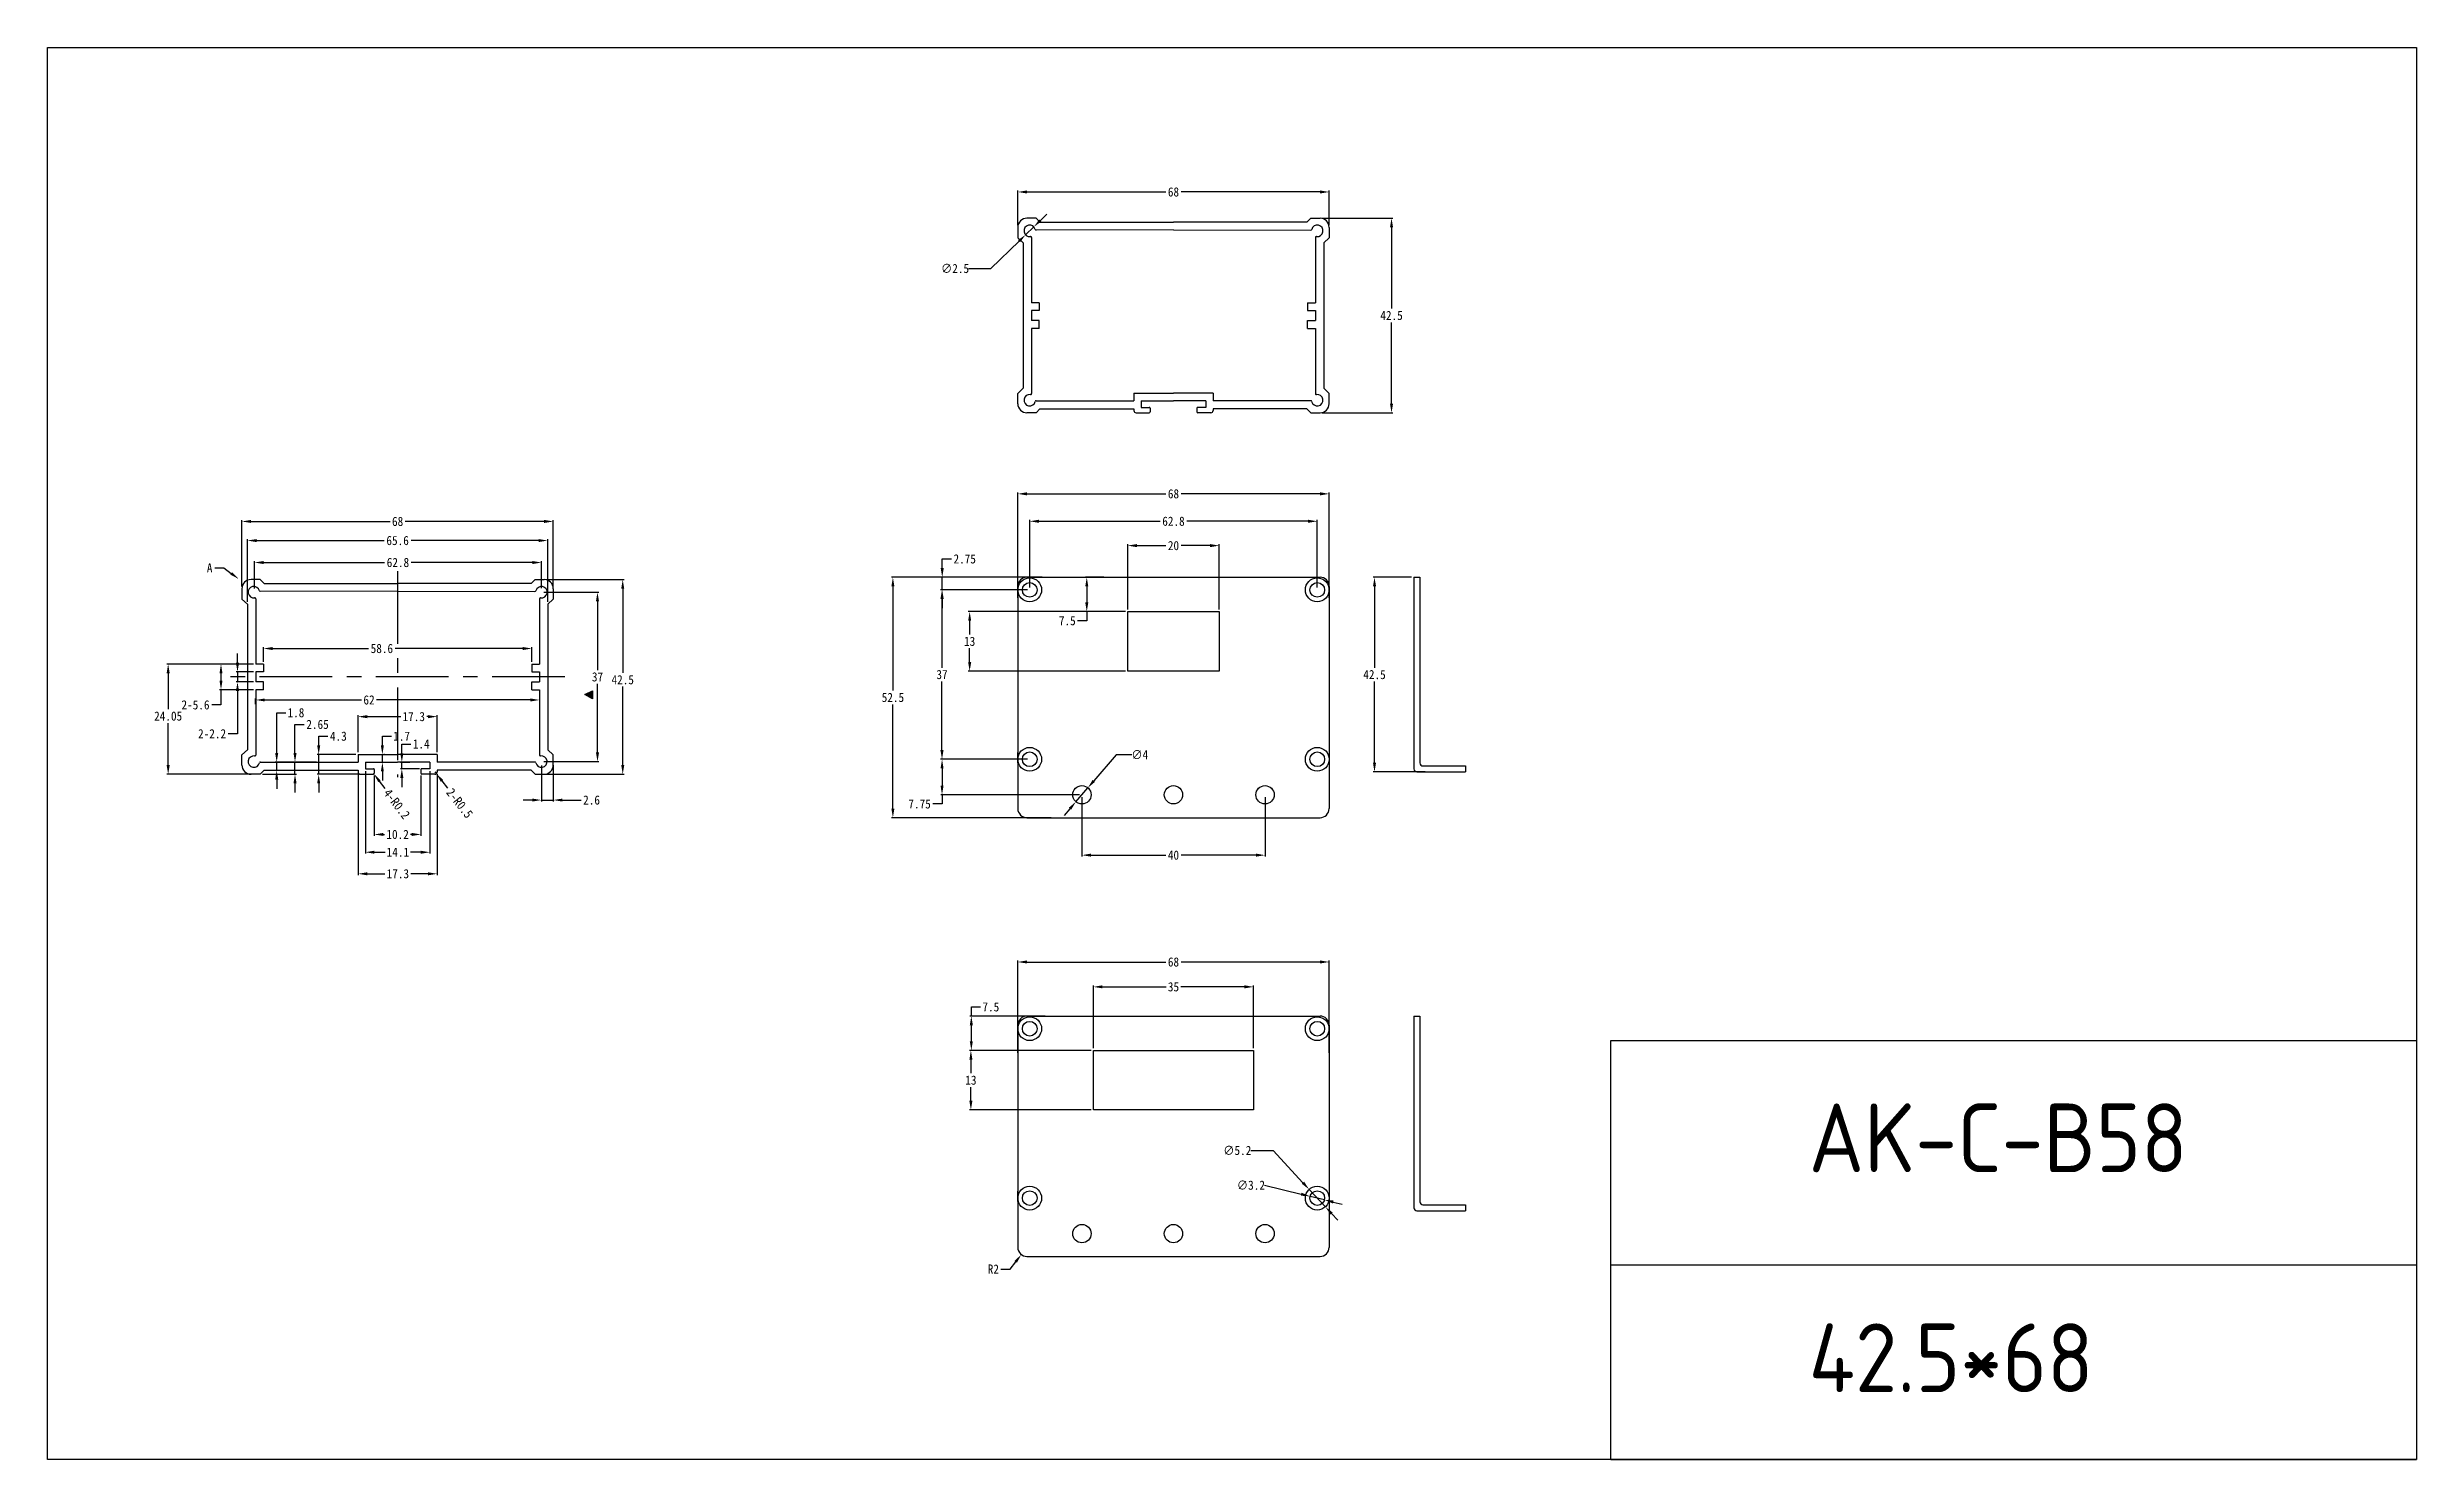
# Model space of a CAD drawing. Header units: millimetres. Extents: x 43 to 560, y -221 to 88.
import ezdxf

# ---------------------------------------------------------------- set-up
doc = ezdxf.new("R2010")
doc.units = ezdxf.units.MM
doc.header["$LTSCALE"] = 0.5
doc.linetypes.add('CENTER', pattern=[50.8, 31.75, -6.35, 6.35, -6.35])
doc.layers.get('0').update_dxf_attribs({"lineweight": 30})
doc.layers.get('Defpoints').update_dxf_attribs({"lineweight": 30})
doc.layers.add('图层3', color=1, linetype='CENTER', lineweight=30)
doc.layers.add('标注', color=7, linetype='Continuous', lineweight=30)
doc.styles.get("Standard").update_dxf_attribs({"font": 'isocp2.shx'})
doc.styles.add('STYLE2', font='', dxfattribs={"width": 0.9})
doc.styles.get('STYLE2').set_extended_font_data('NSimSun')
doc.dimstyles.new('比例1.5-1', dxfattribs={"dimtxt": 2, "dimasz": 2, "dimexe": 0.3, "dimexo": 0.5, "dimgap": 0.5, "dimtad": 0, "dimtih": 1, "dimtoh": 1, "dimdsep": 46, "dimtxsty": 'STYLE2', "dimcen": 0, "dimclrd": 5, "dimclre": 5, "dimclrt": 5, "dimadec": 3, "dimazin": 2, "dimtfac": 1, "dimtmove": 0, "dimatfit": 3, "dimfxl": 1, "dimarcsym": 0})
doc.dimstyles.new('比例1.5-1$3', dxfattribs={"dimtxt": 2, "dimasz": 2, "dimexe": 0.3, "dimexo": 0.5, "dimgap": 0.5, "dimtad": 0, "dimtih": 1, "dimtoh": 1, "dimdsep": 46, "dimtxsty": 'STYLE2', "dimcen": 0, "dimclrd": 5, "dimclre": 5, "dimclrt": 5, "dimadec": 3, "dimazin": 2, "dimtfac": 1, "dimtmove": 0, "dimatfit": 3, "dimfxl": 1, "dimarcsym": 0})
doc.dimstyles.new('比例1.5-1$4', dxfattribs={"dimtxt": 2, "dimasz": 2, "dimexe": 0.3, "dimexo": 0.5, "dimgap": 0.5, "dimtad": 0, "dimtih": 1, "dimtoh": 1, "dimdsep": 46, "dimtxsty": 'STYLE2', "dimcen": 0, "dimclrd": 5, "dimclre": 5, "dimclrt": 5, "dimadec": 3, "dimazin": 2, "dimtfac": 1, "dimtofl": 0, "dimtmove": 0, "dimatfit": 3, "dimfxl": 1, "dimarcsym": 0})

msp = doc.modelspace()

# ---------------------------------------------------------------- texts
at = {"lineweight": -3, "char_height": 15, "width": 95.048, "attachment_point": 1}
for s, insert in [('AK-C-B58', (427.53, -142.802)), ('42.5*68', (427.53, -190.841))]:
    msp.add_mtext(s, dxfattribs=dict(at, insert=insert))

# ---------------------------------------------------------------- blocks, each defined once
blk = doc.blocks.new('*D3')
at = {"layer": 'Defpoints', "color": 0, "lineweight": -3}
for p in [(84.64, -28.25), (88.11, -30.86)]:
    blk.add_point(p, dxfattribs=at)
at = {"layer": '标注', "color": 5, "lineweight": -2}
for p, q in [((79.44, -25.85), (81.44, -25.85)), ((81.44, -25.85), (83.04, -27.05))]:
    blk.add_line(p, q, dxfattribs=at)
at = {"layer": '标注', "color": 5, "lineweight": -3}
blk.add_solid([(83.24, -26.79), (82.84, -27.32), (84.64, -28.25)], dxfattribs=at)
at = {"layer": '标注', "color": 5, "insert": (78.33, -25.85), "char_height": 2, "attachment_point": 5, "style": 'STYLE2'}
blk.add_mtext('A', dxfattribs=at)
blk = doc.blocks.new('*D4')
at = {"layer": 'Defpoints', "color": 0, "lineweight": -3}
for p in [(150.78, -68.51), (153.38, -68.44), (153.38, -76.55)]:
    blk.add_point(p, dxfattribs=at)
at = {"layer": '标注', "color": 5, "lineweight": -2}
for p, q in [((150.78, -69.01), (150.78, -76.85)), ((153.38, -68.94), (153.38, -76.85)), ((148.78, -76.55), (146.78, -76.55)), ((150.78, -76.55), (153.38, -76.55)), ((155.38, -76.55), (159.44, -76.55))]:
    blk.add_line(p, q, dxfattribs=at)
at = {"layer": '标注', "color": 5, "lineweight": -3}
for points in [[(148.78, -76.22), (148.78, -76.88), (150.78, -76.55)], [(155.38, -76.22), (155.38, -76.88), (153.38, -76.55)]]:
    blk.add_solid(points, dxfattribs=at)
at = {"layer": '标注', "color": 5, "insert": (161.73, -76.55), "char_height": 2, "attachment_point": 5, "style": 'STYLE2'}
blk.add_mtext('2.6', dxfattribs=at)
blk = doc.blocks.new('*D5')
at = {"layer": 'Defpoints', "color": 0, "lineweight": -3}
for p in [(88.38, -56.11), (150.38, -54.69), (150.38, -54.74)]:
    blk.add_point(p, dxfattribs=at)
at = {"layer": '标注', "color": 5, "lineweight": -2}
for p, q in [((88.38, -55.61), (88.38, -54.39)), ((90.38, -54.69), (111.5, -54.69)), ((148.38, -54.69), (114.78, -54.69)), ((150.38, -54.24), (150.38, -54.39))]:
    blk.add_line(p, q, dxfattribs=at)
at = {"layer": '标注', "color": 5, "lineweight": -3}
for points in [[(90.38, -54.36), (90.38, -55.02), (88.38, -54.69)], [(148.38, -54.36), (148.38, -55.02), (150.38, -54.69)]]:
    blk.add_solid(points, dxfattribs=at)
at = {"layer": '标注', "color": 5, "insert": (113.14, -54.69), "char_height": 2, "attachment_point": 5, "style": 'STYLE2'}
blk.add_mtext('62', dxfattribs=at)
blk = doc.blocks.new('*D6')
at = {"layer": 'Defpoints', "color": 0, "lineweight": -3}
for p in [(148.68, -43.46), (90.08, -46.86), (148.68, -46.86)]:
    blk.add_point(p, dxfattribs=at)
at = {"layer": '标注', "color": 5, "lineweight": -2}
for p, q in [((90.08, -46.36), (90.08, -43.16)), ((92.08, -43.46), (113.02, -43.46)), ((146.68, -43.46), (118.86, -43.46)), ((148.68, -46.36), (148.68, -43.16))]:
    blk.add_line(p, q, dxfattribs=at)
at = {"layer": '标注', "color": 5, "lineweight": -3}
for points in [[(92.08, -43.12), (92.08, -43.79), (90.08, -43.46)], [(146.68, -43.12), (146.68, -43.79), (148.68, -43.46)]]:
    blk.add_solid(points, dxfattribs=at)
at = {"layer": '标注', "color": 5, "insert": (115.94, -43.46), "char_height": 2, "attachment_point": 5, "style": 'STYLE2'}
blk.add_mtext('58.6', dxfattribs=at)
blk = doc.blocks.new('*D7')
at = {"layer": 'Defpoints', "color": 0, "lineweight": -3}
for p in [(102.14, -66.61), (110.73, -66.61), (111.23, -70.91)]:
    blk.add_point(p, dxfattribs=at)
at = {"layer": '标注', "color": 5, "lineweight": -2}
for p, q in [((110.23, -66.61), (101.84, -66.61)), ((102.14, -64.61), (102.14, -62.61)), ((102.14, -62.61), (104.14, -62.61)), ((102.14, -70.91), (102.14, -66.61)), ((110.73, -70.91), (101.84, -70.91)), ((102.14, -72.91), (102.14, -74.91))]:
    blk.add_line(p, q, dxfattribs=at)
at = {"layer": '标注', "color": 5, "lineweight": -3}
for points in [[(101.81, -64.61), (102.47, -64.61), (102.14, -66.61)], [(101.81, -72.91), (102.47, -72.91), (102.14, -70.91)]]:
    blk.add_solid(points, dxfattribs=at)
at = {"layer": '标注', "color": 5, "insert": (106.44, -62.61), "char_height": 2, "attachment_point": 5, "style": 'STYLE2'}
blk.add_mtext('4.3', dxfattribs=at)
blk = doc.blocks.new('*D8')
at = {"layer": 'Defpoints', "color": 0, "lineweight": -3}
for p in [(80.81, -46.86), (88.38, -46.86), (88.38, -52.46)]:
    blk.add_point(p, dxfattribs=at)
at = {"layer": '标注', "color": 5, "lineweight": -2}
for p, q in [((87.88, -46.86), (80.51, -46.86)), ((80.81, -48.86), (80.81, -50.46)), ((80.81, -55.77), (78.81, -55.77)), ((87.88, -52.46), (80.51, -52.46)), ((80.81, -52.46), (80.81, -55.77))]:
    blk.add_line(p, q, dxfattribs=at)
at = {"layer": '标注', "color": 5, "lineweight": -3}
for points in [[(80.48, -48.86), (81.14, -48.86), (80.81, -46.86)], [(80.48, -50.46), (81.14, -50.46), (80.81, -52.46)]]:
    blk.add_solid(points, dxfattribs=at)
at = {"layer": '标注', "color": 5, "insert": (75.24, -55.77), "char_height": 2, "attachment_point": 5, "style": 'STYLE2'}
blk.add_mtext('2-5.6', dxfattribs=at)
blk = doc.blocks.new('*D9')
at = {"layer": 'Defpoints', "color": 0, "lineweight": -3}
for p in [(84.41, -48.56), (88.38, -48.56), (88.38, -50.76)]:
    blk.add_point(p, dxfattribs=at)
at = {"layer": '标注', "color": 5, "lineweight": -2}
for p, q in [((84.41, -46.56), (84.41, -44.56)), ((87.88, -48.56), (84.11, -48.56)), ((87.88, -50.76), (84.11, -50.76)), ((84.41, -48.56), (84.41, -50.76)), ((84.41, -52.76), (84.41, -62.07)), ((84.41, -62.07), (82.41, -62.07))]:
    blk.add_line(p, q, dxfattribs=at)
at = {"layer": '标注', "color": 5, "lineweight": -3}
for points in [[(84.08, -46.56), (84.75, -46.56), (84.41, -48.56)], [(84.08, -52.76), (84.75, -52.76), (84.41, -50.76)]]:
    blk.add_solid(points, dxfattribs=at)
at = {"layer": '标注', "color": 5, "insert": (78.86, -62.07), "char_height": 2, "attachment_point": 5, "style": 'STYLE2'}
blk.add_mtext('2-2.2', dxfattribs=at)
blk = doc.blocks.new('*D10')
at = {"layer": 'Defpoints', "color": 0, "lineweight": -3}
for p in [(151.38, -28.41), (151.38, -70.91), (168.54, -70.91)]:
    blk.add_point(p, dxfattribs=at)
at = {"layer": '标注', "color": 5, "lineweight": -2}
for p, q in [((151.88, -28.41), (168.84, -28.41)), ((168.54, -30.41), (168.54, -48.78)), ((168.54, -68.91), (168.54, -51.78)), ((151.88, -70.91), (168.84, -70.91))]:
    blk.add_line(p, q, dxfattribs=at)
at = {"layer": '标注', "color": 5, "lineweight": -3}
for points in [[(168.21, -30.41), (168.87, -30.41), (168.54, -28.41)], [(168.21, -68.91), (168.87, -68.91), (168.54, -70.91)]]:
    blk.add_solid(points, dxfattribs=at)
at = {"layer": '标注', "color": 5, "insert": (168.54, -50.28), "char_height": 2, "attachment_point": 5, "style": 'STYLE2'}
blk.add_mtext('42.5', dxfattribs=at)
blk = doc.blocks.new('*D11')
at = {"layer": 'Defpoints', "color": 0, "lineweight": -3}
for p in [(114.08, -70.71), (114.21, -70.86)]:
    blk.add_point(p, dxfattribs=at)
at = {"layer": '标注', "color": 5, "lineweight": -2}
for p, q in [((114.08, -70.71), (114.21, -70.86)), ((116.64, -74.04), (115.42, -72.45))]:
    blk.add_line(p, q, dxfattribs=at)
at = {"layer": '标注', "color": 5, "lineweight": -3}
blk.add_solid([(115.69, -72.25), (115.16, -72.65), (114.21, -70.86)], dxfattribs=at)
at = {"layer": '标注', "color": 5, "insert": (119.21, -77.38), "char_height": 2, "attachment_point": 5, "rotation": 307.539, "style": 'STYLE2'}
blk.add_mtext('4-R0.2', dxfattribs=at)
blk = doc.blocks.new('*D12')
at = {"layer": 'Defpoints', "color": 0, "lineweight": -3}
for p in [(127.53, -70.41), (127.84, -70.8)]:
    blk.add_point(p, dxfattribs=at)
at = {"layer": '标注', "color": 5, "lineweight": -2}
for p, q in [((127.53, -70.41), (127.84, -70.8)), ((130.32, -73.94), (129.08, -72.37))]:
    blk.add_line(p, q, dxfattribs=at)
at = {"layer": '标注', "color": 5, "lineweight": -3}
blk.add_solid([(129.34, -72.16), (128.82, -72.57), (127.84, -70.8)], dxfattribs=at)
at = {"layer": '标注', "color": 5, "insert": (132.92, -77.23), "char_height": 2, "attachment_point": 5, "rotation": 308.2493, "style": 'STYLE2'}
blk.add_mtext('2-R0.5', dxfattribs=at)
blk = doc.blocks.new('*D13')
at = {"layer": 'Defpoints', "color": 0, "lineweight": -3}
for p in [(120.3, -68.31), (122.53, -68.31), (124.68, -69.71)]:
    blk.add_point(p, dxfattribs=at)
at = {"layer": '标注', "color": 5, "lineweight": -2}
for p, q in [((120.3, -66.31), (120.3, -64.31)), ((120.3, -64.31), (122.3, -64.31)), ((122.03, -68.31), (120, -68.31)), ((124.18, -69.71), (120, -69.71)), ((120.3, -69.71), (120.3, -68.31)), ((120.3, -71.71), (120.3, -73.71))]:
    blk.add_line(p, q, dxfattribs=at)
at = {"layer": '标注', "color": 5, "lineweight": -3}
for points in [[(119.97, -66.31), (120.64, -66.31), (120.3, -68.31)], [(119.97, -71.71), (120.64, -71.71), (120.3, -69.71)]]:
    blk.add_solid(points, dxfattribs=at)
at = {"layer": '标注', "color": 5, "insert": (124.53, -64.31), "char_height": 2, "attachment_point": 5, "style": 'STYLE2'}
blk.add_mtext('1.4', dxfattribs=at)
blk = doc.blocks.new('*D14')
at = {"layer": 'Defpoints', "color": 0, "lineweight": -3}
for p in [(116.01, -66.61), (116.05, -66.61), (115.97, -68.31)]:
    blk.add_point(p, dxfattribs=at)
at = {"layer": '标注', "color": 5, "lineweight": -2}
for p, q in [((116.05, -64.61), (116.05, -62.61)), ((116.05, -62.61), (118.05, -62.61)), ((116.05, -68.31), (116.05, -66.61)), ((116.51, -66.61), (116.35, -66.61)), ((116.05, -70.31), (116.05, -72.31)), ((116.47, -68.31), (116.35, -68.31))]:
    blk.add_line(p, q, dxfattribs=at)
at = {"layer": '标注', "color": 5, "lineweight": -3}
for points in [[(115.72, -64.61), (116.38, -64.61), (116.05, -66.61)], [(115.72, -70.31), (116.38, -70.31), (116.05, -68.31)]]:
    blk.add_solid(points, dxfattribs=at)
at = {"layer": '标注', "color": 5, "insert": (120.25, -62.61), "char_height": 2, "attachment_point": 5, "style": 'STYLE2'}
blk.add_mtext('1.7', dxfattribs=at)
blk = doc.blocks.new('*D15')
at = {"layer": 'Defpoints', "color": 0, "lineweight": -3}
for p in [(112.33, -69.71), (126.43, -69.71), (126.43, -87.94)]:
    blk.add_point(p, dxfattribs=at)
at = {"layer": '标注', "color": 5, "lineweight": -2}
for p, q in [((112.33, -70.21), (112.33, -88.24)), ((126.43, -70.21), (126.43, -88.24)), ((114.33, -87.94), (116.65, -87.94)), ((124.43, -87.94), (122.22, -87.94))]:
    blk.add_line(p, q, dxfattribs=at)
at = {"layer": '标注', "color": 5, "lineweight": -3}
for points in [[(114.33, -87.61), (114.33, -88.27), (112.33, -87.94)], [(124.43, -87.61), (124.43, -88.27), (126.43, -87.94)]]:
    blk.add_solid(points, dxfattribs=at)
at = {"layer": '标注', "color": 5, "insert": (119.43, -87.94), "char_height": 2, "attachment_point": 5, "style": 'STYLE2'}
blk.add_mtext('14.1', dxfattribs=at)
blk = doc.blocks.new('*D16')
at = {"layer": 'Defpoints', "color": 0, "lineweight": -3}
for p in [(92.97, -68.26), (98.39, -68.26), (98.39, -70.06)]:
    blk.add_point(p, dxfattribs=at)
at = {"layer": '标注', "color": 5, "lineweight": -2}
for p, q in [((92.97, -66.26), (92.97, -57.48)), ((92.97, -57.48), (94.97, -57.48)), ((97.89, -68.26), (92.67, -68.26)), ((97.89, -70.06), (92.67, -70.06)), ((92.97, -70.06), (92.97, -68.26)), ((92.97, -72.06), (92.97, -74.06))]:
    blk.add_line(p, q, dxfattribs=at)
at = {"layer": '标注', "color": 5, "lineweight": -3}
for points in [[(92.64, -66.26), (93.31, -66.26), (92.97, -68.26)], [(92.64, -72.06), (93.31, -72.06), (92.97, -70.06)]]:
    blk.add_solid(points, dxfattribs=at)
at = {"layer": '标注', "color": 5, "insert": (97.17, -57.48), "char_height": 2, "attachment_point": 5, "style": 'STYLE2'}
blk.add_mtext('1.8', dxfattribs=at)
blk = doc.blocks.new('*D17')
at = {"layer": 'Defpoints', "color": 0, "lineweight": -3}
for p in [(89.38, -70.91), (96.97, -68.26), (102.2, -68.26)]:
    blk.add_point(p, dxfattribs=at)
at = {"layer": '标注', "color": 5, "lineweight": -2}
for p, q in [((96.97, -66.26), (96.97, -60.04)), ((96.97, -60.04), (98.97, -60.04)), ((89.88, -70.91), (97.27, -70.91)), ((101.7, -68.26), (96.67, -68.26)), ((96.97, -70.91), (96.97, -68.26)), ((96.97, -72.91), (96.97, -74.91))]:
    blk.add_line(p, q, dxfattribs=at)
at = {"layer": '标注', "color": 5, "lineweight": -3}
for points in [[(96.64, -66.26), (97.31, -66.26), (96.97, -68.26)], [(96.64, -72.91), (97.31, -72.91), (96.97, -70.91)]]:
    blk.add_solid(points, dxfattribs=at)
at = {"layer": '标注', "color": 5, "insert": (101.89, -60.04), "char_height": 2, "attachment_point": 5, "style": 'STYLE2'}
blk.add_mtext('2.65', dxfattribs=at)
blk = doc.blocks.new('*D18')
at = {"layer": 'Defpoints', "color": 0, "lineweight": -3}
for p in [(110.73, -70.41), (128.03, -70.41), (128.03, -92.65)]:
    blk.add_point(p, dxfattribs=at)
at = {"layer": '标注', "color": 5, "lineweight": -2}
for p, q in [((110.73, -70.91), (110.73, -92.95)), ((128.03, -70.91), (128.03, -92.95)), ((112.73, -92.65), (116.6, -92.65)), ((126.03, -92.65), (122.27, -92.65))]:
    blk.add_line(p, q, dxfattribs=at)
at = {"layer": '标注', "color": 5, "lineweight": -3}
for points in [[(112.73, -92.32), (112.73, -92.98), (110.73, -92.65)], [(126.03, -92.32), (126.03, -92.98), (128.03, -92.65)]]:
    blk.add_solid(points, dxfattribs=at)
at = {"layer": '标注', "color": 5, "insert": (119.43, -92.65), "char_height": 2, "attachment_point": 5, "style": 'STYLE2'}
blk.add_mtext('17.3', dxfattribs=at)
blk = doc.blocks.new('*D19')
at = {"layer": 'Defpoints', "color": 0, "lineweight": -3}
for p in [(128.03, -58.33), (110.73, -66.61), (128.03, -66.61)]:
    blk.add_point(p, dxfattribs=at)
at = {"layer": '标注', "color": 5, "lineweight": -2}
for p, q in [((110.73, -66.11), (110.73, -58.03)), ((112.73, -58.33), (120.07, -58.33)), ((126.03, -58.33), (125.74, -58.33)), ((128.03, -66.11), (128.03, -58.03))]:
    blk.add_line(p, q, dxfattribs=at)
at = {"layer": '标注', "color": 5, "lineweight": -3}
for points in [[(112.73, -58), (112.73, -58.67), (110.73, -58.33)], [(126.03, -58), (126.03, -58.67), (128.03, -58.33)]]:
    blk.add_solid(points, dxfattribs=at)
at = {"layer": '标注', "color": 5, "insert": (122.9, -58.33), "char_height": 2, "attachment_point": 5, "style": 'STYLE2'}
blk.add_mtext('17.3', dxfattribs=at)
blk = doc.blocks.new('*D20')
at = {"layer": 'Defpoints', "color": 0, "lineweight": -3}
for p in [(114.28, -70.71), (124.48, -70.71), (124.48, -84.06)]:
    blk.add_point(p, dxfattribs=at)
at = {"layer": '标注', "color": 5, "lineweight": -2}
for p, q in [((114.28, -71.21), (114.28, -84.36)), ((124.48, -71.21), (124.48, -84.36)), ((116.28, -84.06), (116.55, -84.06)), ((122.48, -84.06), (122.22, -84.06))]:
    blk.add_line(p, q, dxfattribs=at)
at = {"layer": '标注', "color": 5, "lineweight": -3}
for points in [[(116.28, -83.72), (116.28, -84.39), (114.28, -84.06)], [(122.48, -83.72), (122.48, -84.39), (124.48, -84.06)]]:
    blk.add_solid(points, dxfattribs=at)
at = {"layer": '标注', "color": 5, "insert": (119.38, -84.06), "char_height": 2, "attachment_point": 5, "style": 'STYLE2'}
blk.add_mtext('10.2', dxfattribs=at)
blk = doc.blocks.new('*D21')
at = {"layer": 'Defpoints', "color": 0, "lineweight": -3}
for p in [(88.38, -46.86), (69.27, -70.91), (88.38, -70.91)]:
    blk.add_point(p, dxfattribs=at)
at = {"layer": '标注', "color": 5, "lineweight": -2}
for p, q in [((87.88, -46.86), (68.97, -46.86)), ((69.27, -48.86), (69.27, -56.72)), ((69.27, -68.91), (69.27, -59.72)), ((87.88, -70.91), (68.97, -70.91))]:
    blk.add_line(p, q, dxfattribs=at)
at = {"layer": '标注', "color": 5, "lineweight": -3}
for points in [[(68.94, -48.86), (69.61, -48.86), (69.27, -46.86)], [(68.94, -68.91), (69.61, -68.91), (69.27, -70.91)]]:
    blk.add_solid(points, dxfattribs=at)
at = {"layer": '标注', "color": 5, "insert": (69.27, -58.22), "char_height": 2, "attachment_point": 5, "style": 'STYLE2'}
blk.add_mtext('24.05', dxfattribs=at)
blk = doc.blocks.new('*D22')
at = {"layer": 'Defpoints', "color": 0, "lineweight": -3}
for p in [(150.78, -24.68), (88.11, -30.86), (150.78, -30.81)]:
    blk.add_point(p, dxfattribs=at)
at = {"layer": '标注', "color": 5, "lineweight": -2}
for p, q in [((88.11, -30.36), (88.11, -24.38)), ((90.11, -24.68), (116.52, -24.68)), ((148.78, -24.68), (122.37, -24.68)), ((150.78, -30.31), (150.78, -24.38))]:
    blk.add_line(p, q, dxfattribs=at)
at = {"layer": '标注', "color": 5, "lineweight": -3}
for points in [[(90.11, -24.34), (90.11, -25.01), (88.11, -24.68)], [(148.78, -24.34), (148.78, -25.01), (150.78, -24.68)]]:
    blk.add_solid(points, dxfattribs=at)
at = {"layer": '标注', "color": 5, "insert": (119.45, -24.68), "char_height": 2, "attachment_point": 5, "style": 'STYLE2'}
blk.add_mtext('62.8', dxfattribs=at)
blk = doc.blocks.new('*D23')
at = {"layer": 'Defpoints', "color": 0, "lineweight": -3}
for p in [(152.18, -19.88), (86.58, -33.76), (152.18, -33.76)]:
    blk.add_point(p, dxfattribs=at)
at = {"layer": '标注', "color": 5, "lineweight": -2}
for p, q in [((86.58, -33.26), (86.58, -19.58)), ((88.58, -19.88), (116.45, -19.88)), ((150.18, -19.88), (122.32, -19.88)), ((152.18, -33.26), (152.18, -19.58))]:
    blk.add_line(p, q, dxfattribs=at)
at = {"layer": '标注', "color": 5, "lineweight": -3}
for points in [[(88.58, -19.55), (88.58, -20.21), (86.58, -19.88)], [(150.18, -19.55), (150.18, -20.21), (152.18, -19.88)]]:
    blk.add_solid(points, dxfattribs=at)
at = {"layer": '标注', "color": 5, "insert": (119.38, -19.88), "char_height": 2, "attachment_point": 5, "style": 'STYLE2'}
blk.add_mtext('65.6', dxfattribs=at)
blk = doc.blocks.new('*D24')
at = {"layer": 'Defpoints', "color": 0, "lineweight": -3}
for p in [(153.38, -15.71), (85.38, -30.41), (153.38, -30.81)]:
    blk.add_point(p, dxfattribs=at)
at = {"layer": '标注', "color": 5, "lineweight": -2}
for p, q in [((85.38, -29.91), (85.38, -15.41)), ((153.38, -30.31), (153.38, -15.41)), ((87.38, -15.71), (117.74, -15.71)), ((151.38, -15.71), (121.03, -15.71))]:
    blk.add_line(p, q, dxfattribs=at)
at = {"layer": '标注', "color": 5, "lineweight": -3}
for points in [[(87.38, -15.37), (87.38, -16.04), (85.38, -15.71)], [(151.38, -15.37), (151.38, -16.04), (153.38, -15.71)]]:
    blk.add_solid(points, dxfattribs=at)
at = {"layer": '标注', "color": 5, "insert": (119.38, -15.71), "char_height": 2, "attachment_point": 5, "style": 'STYLE2'}
blk.add_mtext('68', dxfattribs=at)
blk = doc.blocks.new('*D60')
at = {"layer": 'Defpoints', "color": 0, "lineweight": -3}
for p in [(150.78, -31.16), (163.03, -31.16), (150.78, -68.16)]:
    blk.add_point(p, dxfattribs=at)
at = {"layer": '标注', "color": 5, "lineweight": -2}
for p, q in [((151.28, -31.16), (163.33, -31.16)), ((163.03, -33.16), (163.03, -48.16)), ((163.03, -66.16), (163.03, -51.16)), ((151.28, -68.16), (163.33, -68.16))]:
    blk.add_line(p, q, dxfattribs=at)
at = {"layer": '标注', "color": 5, "lineweight": -3}
for points in [[(162.69, -33.16), (163.36, -33.16), (163.03, -31.16)], [(162.69, -66.16), (163.36, -66.16), (163.03, -68.16)]]:
    blk.add_solid(points, dxfattribs=at)
at = {"layer": '标注', "color": 5, "insert": (163.03, -49.66), "char_height": 2, "attachment_point": 5, "style": 'STYLE2'}
blk.add_mtext('37', dxfattribs=at)
blk = doc.blocks.new('*D61')
at = {"color": 5, "lineweight": -2}
for p, q in [((254.81, 49.01), (254.81, 56.54)), ((256.81, 56.24), (287.17, 56.24)), ((320.81, 56.24), (290.46, 56.24)), ((322.81, 49.01), (322.81, 56.54))]:
    blk.add_line(p, q, dxfattribs=at)
at = {"color": 5, "lineweight": -3}
for points in [[(256.81, 56.57), (256.81, 55.91), (254.81, 56.24)], [(320.81, 56.57), (320.81, 55.91), (322.81, 56.24)]]:
    blk.add_solid(points, dxfattribs=at)
at = {"layer": 'Defpoints', "color": 0, "lineweight": -3}
for p in [(322.81, 56.24), (254.81, 48.51), (322.81, 48.51)]:
    blk.add_point(p, dxfattribs=at)
at = {"color": 5, "lineweight": -3, "insert": (288.81, 56.24), "char_height": 2, "attachment_point": 5, "style": 'STYLE2'}
blk.add_mtext('68', dxfattribs=at)
blk = doc.blocks.new('*D62')
at = {"color": 5, "lineweight": -2}
for p, q in [((321.31, 50.51), (336.73, 50.51)), ((336.43, 48.51), (336.43, 30.76)), ((336.43, 10.01), (336.43, 27.76)), ((321.31, 8.01), (336.73, 8.01))]:
    blk.add_line(p, q, dxfattribs=at)
at = {"color": 5, "lineweight": -3}
for points in [[(336.09, 48.51), (336.76, 48.51), (336.43, 50.51)], [(336.09, 10.01), (336.76, 10.01), (336.43, 8.01)]]:
    blk.add_solid(points, dxfattribs=at)
at = {"layer": 'Defpoints', "color": 0, "lineweight": -3}
for p in [(320.81, 50.51), (320.81, 8.01), (336.43, 8.01)]:
    blk.add_point(p, dxfattribs=at)
at = {"color": 5, "lineweight": -3, "insert": (336.43, 29.26), "char_height": 2, "attachment_point": 5, "style": 'STYLE2'}
blk.add_mtext('42.5', dxfattribs=at)
blk = doc.blocks.new('*D63')
at = {"color": 5, "lineweight": -2}
for p, q in [((278.81, -34.9), (278.81, -20.69)), ((298.81, -34.9), (298.81, -20.69)), ((280.81, -20.99), (287.16, -20.99)), ((296.81, -20.99), (290.46, -20.99))]:
    blk.add_line(p, q, dxfattribs=at)
at = {"color": 5, "lineweight": -3}
for points in [[(280.81, -20.65), (280.81, -21.32), (278.81, -20.99)], [(296.81, -20.65), (296.81, -21.32), (298.81, -20.99)]]:
    blk.add_solid(points, dxfattribs=at)
at = {"layer": 'Defpoints', "color": 0, "lineweight": -3}
for p in [(298.81, -20.99), (278.81, -35.4), (298.81, -35.4)]:
    blk.add_point(p, dxfattribs=at)
at = {"color": 5, "lineweight": -3, "insert": (288.81, -20.99), "char_height": 2, "attachment_point": 5, "style": 'STYLE2'}
blk.add_mtext('20', dxfattribs=at)
blk = doc.blocks.new('*D64')
at = {"color": 5, "lineweight": -2}
for p, q in [((257.41, -30.15), (257.41, -15.37)), ((320.21, -30.15), (320.21, -15.37)), ((259.41, -15.67), (285.89, -15.67)), ((318.21, -15.67), (291.74, -15.67))]:
    blk.add_line(p, q, dxfattribs=at)
at = {"color": 5, "lineweight": -3}
for points in [[(259.41, -15.33), (259.41, -16), (257.41, -15.67)], [(318.21, -15.33), (318.21, -16), (320.21, -15.67)]]:
    blk.add_solid(points, dxfattribs=at)
at = {"layer": 'Defpoints', "color": 0, "lineweight": -3}
for p in [(320.21, -15.67), (257.41, -30.65), (320.21, -30.65)]:
    blk.add_point(p, dxfattribs=at)
at = {"color": 5, "lineweight": -3, "insert": (288.81, -15.67), "char_height": 2, "attachment_point": 5, "style": 'STYLE2'}
blk.add_mtext('62.8', dxfattribs=at)
blk = doc.blocks.new('*D65')
at = {"color": 5, "lineweight": -2}
for p, q in [((254.81, -32.37), (254.81, -9.38)), ((256.81, -9.68), (287.17, -9.68)), ((320.81, -9.68), (290.46, -9.68)), ((322.81, -32.37), (322.81, -9.38))]:
    blk.add_line(p, q, dxfattribs=at)
at = {"color": 5, "lineweight": -3}
for points in [[(256.81, -9.34), (256.81, -10.01), (254.81, -9.68)], [(320.81, -9.34), (320.81, -10.01), (322.81, -9.68)]]:
    blk.add_solid(points, dxfattribs=at)
at = {"layer": 'Defpoints', "color": 0, "lineweight": -3}
for p in [(322.81, -9.68), (254.81, -32.87), (322.81, -32.87)]:
    blk.add_point(p, dxfattribs=at)
at = {"color": 5, "lineweight": -3, "insert": (288.81, -9.68), "char_height": 2, "attachment_point": 5, "style": 'STYLE2'}
blk.add_mtext('68', dxfattribs=at)
blk = doc.blocks.new('*D66')
at = {"color": 5, "lineweight": -2}
for p, q in [((278.31, -35.4), (244, -35.4)), ((244.3, -37.4), (244.3, -40.4)), ((244.3, -46.4), (244.3, -43.4)), ((278.31, -48.4), (244, -48.4))]:
    blk.add_line(p, q, dxfattribs=at)
at = {"color": 5, "lineweight": -3}
for points in [[(243.97, -37.4), (244.64, -37.4), (244.3, -35.4)], [(243.97, -46.4), (244.64, -46.4), (244.3, -48.4)]]:
    blk.add_solid(points, dxfattribs=at)
at = {"layer": 'Defpoints', "color": 0, "lineweight": -3}
for p in [(244.3, -35.4), (278.81, -35.4), (278.81, -48.4)]:
    blk.add_point(p, dxfattribs=at)
at = {"color": 5, "lineweight": -3, "insert": (244.3, -41.9), "char_height": 2, "attachment_point": 5, "style": 'STYLE2'}
blk.add_mtext('13', dxfattribs=at)
blk = doc.blocks.new('*D67')
at = {"color": 5, "lineweight": -2}
for p, q in [((256.91, -30.65), (237.96, -30.65)), ((238.26, -32.65), (238.26, -47.65)), ((238.26, -65.65), (238.26, -50.65)), ((256.91, -67.65), (237.96, -67.65))]:
    blk.add_line(p, q, dxfattribs=at)
at = {"color": 5, "lineweight": -3}
for points in [[(237.92, -32.65), (238.59, -32.65), (238.26, -30.65)], [(237.92, -65.65), (238.59, -65.65), (238.26, -67.65)]]:
    blk.add_solid(points, dxfattribs=at)
at = {"layer": 'Defpoints', "color": 0, "lineweight": -3}
for p in [(257.41, -30.65), (238.26, -67.65), (257.41, -67.65)]:
    blk.add_point(p, dxfattribs=at)
at = {"color": 5, "lineweight": -3, "insert": (238.26, -49.15), "char_height": 2, "attachment_point": 5, "style": 'STYLE2'}
blk.add_mtext('37', dxfattribs=at)
blk = doc.blocks.new('*D68')
at = {"color": 5, "lineweight": -2}
for p, q in [((238.31, -25.9), (238.31, -23.9)), ((238.31, -23.9), (240.31, -23.9)), ((260.16, -27.9), (238.01, -27.9)), ((251.1, -30.65), (238.01, -30.65)), ((238.31, -30.65), (238.31, -27.9)), ((238.31, -32.65), (238.31, -34.65))]:
    blk.add_line(p, q, dxfattribs=at)
at = {"color": 5, "lineweight": -3}
for points in [[(237.97, -25.9), (238.64, -25.9), (238.31, -27.9)], [(237.97, -32.65), (238.64, -32.65), (238.31, -30.65)]]:
    blk.add_solid(points, dxfattribs=at)
at = {"layer": 'Defpoints', "color": 0, "lineweight": -3}
for p in [(238.31, -27.9), (251.6, -30.65), (260.66, -27.9)]:
    blk.add_point(p, dxfattribs=at)
at = {"color": 5, "lineweight": -3, "insert": (243.22, -23.9), "char_height": 2, "attachment_point": 5, "style": 'STYLE2'}
blk.add_mtext('2.75', dxfattribs=at)
blk = doc.blocks.new('*D69')
at = {"color": 5, "lineweight": -2}
for p, q in [((249.43, -67.65), (237.97, -67.65)), ((238.27, -69.65), (238.27, -73.4)), ((238.27, -77.4), (236.27, -77.4)), ((268.31, -75.4), (237.97, -75.4)), ((238.27, -75.4), (238.27, -77.4))]:
    blk.add_line(p, q, dxfattribs=at)
at = {"color": 5, "lineweight": -3}
for points in [[(237.94, -69.65), (238.6, -69.65), (238.27, -67.65)], [(237.94, -73.4), (238.6, -73.4), (238.27, -75.4)]]:
    blk.add_solid(points, dxfattribs=at)
at = {"layer": 'Defpoints', "color": 0, "lineweight": -3}
for p in [(249.93, -67.65), (238.27, -75.4), (268.81, -75.4)]:
    blk.add_point(p, dxfattribs=at)
at = {"color": 5, "lineweight": -3, "insert": (233.37, -77.4), "char_height": 2, "attachment_point": 5, "style": 'STYLE2'}
blk.add_mtext('7.75', dxfattribs=at)
blk = doc.blocks.new('*D70')
at = {"color": 5, "lineweight": -2}
for p, q in [((244.11, -27.9), (227.24, -27.9)), ((227.54, -29.9), (227.54, -52.65)), ((227.54, -78.4), (227.54, -55.65)), ((262.12, -80.4), (227.24, -80.4))]:
    blk.add_line(p, q, dxfattribs=at)
at = {"color": 5, "lineweight": -3}
for points in [[(227.21, -29.9), (227.87, -29.9), (227.54, -27.9)], [(227.21, -78.4), (227.87, -78.4), (227.54, -80.4)]]:
    blk.add_solid(points, dxfattribs=at)
at = {"layer": 'Defpoints', "color": 0, "lineweight": -3}
for p in [(227.54, -27.9), (244.61, -27.9), (262.62, -80.4)]:
    blk.add_point(p, dxfattribs=at)
at = {"color": 5, "lineweight": -3, "insert": (227.54, -54.15), "char_height": 2, "attachment_point": 5, "style": 'STYLE2'}
blk.add_mtext('52.5', dxfattribs=at)
blk = doc.blocks.new('*D71')
at = {"color": 5, "lineweight": -2}
for p, q in [((273.57, -27.9), (269.58, -27.9)), ((269.88, -29.9), (269.88, -33.4)), ((273.57, -35.4), (269.58, -35.4)), ((269.88, -35.4), (269.88, -37.4)), ((269.88, -37.4), (267.88, -37.4))]:
    blk.add_line(p, q, dxfattribs=at)
at = {"color": 5, "lineweight": -3}
for points in [[(269.54, -29.9), (270.21, -29.9), (269.88, -27.9)], [(269.54, -33.4), (270.21, -33.4), (269.88, -35.4)]]:
    blk.add_solid(points, dxfattribs=at)
at = {"layer": 'Defpoints', "color": 0, "lineweight": -3}
for p in [(274.07, -27.9), (269.88, -35.4), (274.07, -35.4)]:
    blk.add_point(p, dxfattribs=at)
at = {"color": 5, "lineweight": -3, "insert": (265.62, -37.4), "char_height": 2, "attachment_point": 5, "style": 'STYLE2'}
blk.add_mtext('7.5', dxfattribs=at)
blk = doc.blocks.new('*D72')
at = {"color": 5, "lineweight": -2}
for p, q in [((268.81, -75.9), (268.81, -88.88)), ((308.81, -75.9), (308.81, -88.88)), ((270.81, -88.58), (287.14, -88.58)), ((306.81, -88.58), (290.48, -88.58))]:
    blk.add_line(p, q, dxfattribs=at)
at = {"color": 5, "lineweight": -3}
for points in [[(270.81, -88.24), (270.81, -88.91), (268.81, -88.58)], [(306.81, -88.24), (306.81, -88.91), (308.81, -88.58)]]:
    blk.add_solid(points, dxfattribs=at)
at = {"layer": 'Defpoints', "color": 0, "lineweight": -3}
for p in [(268.81, -75.4), (308.81, -75.4), (308.81, -88.58)]:
    blk.add_point(p, dxfattribs=at)
at = {"color": 5, "lineweight": -3, "insert": (288.81, -88.58), "char_height": 2, "attachment_point": 5, "style": 'STYLE2'}
blk.add_mtext('40', dxfattribs=at)
blk = doc.blocks.new('*D73')
at = {"color": 5, "lineweight": -2}
for p, q in [((271.31, -130.72), (271.31, -117.04)), ((273.31, -117.34), (287.19, -117.34)), ((304.31, -117.34), (290.44, -117.34)), ((306.31, -130.72), (306.31, -117.04))]:
    blk.add_line(p, q, dxfattribs=at)
at = {"color": 5, "lineweight": -3}
for points in [[(273.31, -117), (273.31, -117.67), (271.31, -117.34)], [(304.31, -117), (304.31, -117.67), (306.31, -117.34)]]:
    blk.add_solid(points, dxfattribs=at)
at = {"layer": 'Defpoints', "color": 0, "lineweight": -3}
for p in [(306.31, -117.34), (271.31, -131.22), (306.31, -131.22)]:
    blk.add_point(p, dxfattribs=at)
at = {"color": 5, "lineweight": -3, "insert": (288.81, -117.34), "char_height": 2, "attachment_point": 5, "style": 'STYLE2'}
blk.add_mtext('35', dxfattribs=at)
blk = doc.blocks.new('*D74')
at = {"color": 5, "lineweight": -2}
for p, q in [((254.81, -131.77), (254.81, -111.61)), ((256.81, -111.91), (287.17, -111.91)), ((320.81, -111.91), (290.46, -111.91)), ((322.81, -131.77), (322.81, -111.61))]:
    blk.add_line(p, q, dxfattribs=at)
at = {"color": 5, "lineweight": -3}
for points in [[(256.81, -111.57), (256.81, -112.24), (254.81, -111.91)], [(320.81, -111.57), (320.81, -112.24), (322.81, -111.91)]]:
    blk.add_solid(points, dxfattribs=at)
at = {"layer": 'Defpoints', "color": 0, "lineweight": -3}
for p in [(322.81, -111.91), (254.81, -132.27), (322.81, -132.27)]:
    blk.add_point(p, dxfattribs=at)
at = {"color": 5, "lineweight": -3, "insert": (288.81, -111.91), "char_height": 2, "attachment_point": 5, "style": 'STYLE2'}
blk.add_mtext('68', dxfattribs=at)
blk = doc.blocks.new('*D75')
at = {"color": 5, "lineweight": -2}
for p, q in [((270.81, -131.22), (244.27, -131.22)), ((244.57, -133.22), (244.57, -136.22)), ((244.57, -142.22), (244.57, -139.22)), ((270.81, -144.22), (244.27, -144.22))]:
    blk.add_line(p, q, dxfattribs=at)
at = {"color": 5, "lineweight": -3}
for points in [[(244.24, -133.22), (244.91, -133.22), (244.57, -131.22)], [(244.24, -142.22), (244.91, -142.22), (244.57, -144.22)]]:
    blk.add_solid(points, dxfattribs=at)
at = {"layer": 'Defpoints', "color": 0, "lineweight": -3}
for p in [(244.57, -131.22), (271.31, -131.22), (271.31, -144.22)]:
    blk.add_point(p, dxfattribs=at)
at = {"color": 5, "lineweight": -3, "insert": (244.57, -137.72), "char_height": 2, "attachment_point": 5, "style": 'STYLE2'}
blk.add_mtext('13', dxfattribs=at)
blk = doc.blocks.new('*D76')
at = {"color": 5, "lineweight": -2}
for p, q in [((260.78, -123.72), (244.37, -123.72)), ((244.67, -123.72), (244.67, -121.72)), ((244.67, -121.72), (246.67, -121.72)), ((244.67, -129.22), (244.67, -125.72)), ((248.7, -131.22), (244.37, -131.22))]:
    blk.add_line(p, q, dxfattribs=at)
at = {"color": 5, "lineweight": -3}
for points in [[(244.33, -125.72), (245, -125.72), (244.67, -123.72)], [(244.33, -129.22), (245, -129.22), (244.67, -131.22)]]:
    blk.add_solid(points, dxfattribs=at)
at = {"layer": 'Defpoints', "color": 0, "lineweight": -3}
for p in [(244.67, -123.72), (261.28, -123.72), (249.2, -131.22)]:
    blk.add_point(p, dxfattribs=at)
at = {"color": 5, "lineweight": -3, "insert": (248.93, -121.72), "char_height": 2, "attachment_point": 5, "style": 'STYLE2'}
blk.add_mtext('7.5', dxfattribs=at)
blk = doc.blocks.new('*D77')
at = {"color": 5, "lineweight": -2}
for p, q in [((340.81, -27.9), (332.41, -27.9)), ((332.71, -29.9), (332.71, -47.65)), ((332.71, -68.4), (332.71, -50.65)), ((343.81, -70.4), (332.41, -70.4))]:
    blk.add_line(p, q, dxfattribs=at)
at = {"color": 5, "lineweight": -3}
for points in [[(332.38, -29.9), (333.05, -29.9), (332.71, -27.9)], [(332.38, -68.4), (333.05, -68.4), (332.71, -70.4)]]:
    blk.add_solid(points, dxfattribs=at)
at = {"layer": 'Defpoints', "color": 0, "lineweight": -3}
for p in [(341.31, -27.9), (332.71, -70.4), (344.31, -70.4)]:
    blk.add_point(p, dxfattribs=at)
at = {"color": 5, "lineweight": -3, "insert": (332.71, -49.15), "char_height": 2, "attachment_point": 5, "style": 'STYLE2'}
blk.add_mtext('42.5', dxfattribs=at)
blk = doc.blocks.new('*D78')
at = {"color": 5, "lineweight": -2}
for p, q in [((276.32, -66.64), (271.42, -72.36)), ((279.73, -66.64), (276.32, -66.64)), ((267.51, -76.91), (270.11, -73.88)), ((266.21, -78.43), (264.91, -79.95))]:
    blk.add_line(p, q, dxfattribs=at)
at = {"color": 5, "lineweight": -3}
for points in [[(271.16, -72.14), (271.67, -72.58), (270.11, -73.88)], [(265.95, -78.22), (266.46, -78.65), (267.51, -76.91)]]:
    blk.add_solid(points, dxfattribs=at)
at = {"layer": 'Defpoints', "color": 0, "lineweight": -3}
for p in [(267.51, -76.91), (270.11, -73.88)]:
    blk.add_point(p, dxfattribs=at)
at = {"color": 5, "lineweight": -3, "insert": (281.45, -66.64), "char_height": 2, "attachment_point": 5, "style": 'STYLE2'}
blk.add_mtext('∅4', dxfattribs=at)
blk = doc.blocks.new('*D79')
at = {"color": 5, "lineweight": -2}
for p, q in [((305.71, -153.07), (310.55, -153.07)), ((310.55, -153.07), (317.08, -160.1)), ((321.98, -165.38), (318.44, -161.57)), ((323.34, -166.84), (324.7, -168.31))]:
    blk.add_line(p, q, dxfattribs=at)
at = {"color": 5, "lineweight": -3}
for points in [[(317.33, -159.87), (316.84, -160.33), (318.44, -161.57)], [(323.59, -166.62), (323.1, -167.07), (321.98, -165.38)]]:
    blk.add_solid(points, dxfattribs=at)
at = {"layer": 'Defpoints', "color": 0, "lineweight": -3}
for p in [(318.44, -161.57), (321.98, -165.38)]:
    blk.add_point(p, dxfattribs=at)
at = {"color": 5, "lineweight": -3, "insert": (302.74, -153.07), "char_height": 2, "attachment_point": 5, "style": 'STYLE2'}
blk.add_mtext('∅5.2', dxfattribs=at)
blk = doc.blocks.new('*D80')
at = {"color": 5, "lineweight": -2}
for p, q in [((308.69, -160.66), (316.71, -162.62)), ((321.77, -163.85), (318.66, -163.09)), ((323.71, -164.33), (325.65, -164.8))]:
    blk.add_line(p, q, dxfattribs=at)
at = {"color": 5, "lineweight": -3}
for points in [[(316.79, -162.29), (316.64, -162.94), (318.66, -163.09)], [(323.79, -164), (323.63, -164.65), (321.77, -163.85)]]:
    blk.add_solid(points, dxfattribs=at)
at = {"layer": 'Defpoints', "color": 0, "lineweight": -3}
for p in [(318.66, -163.09), (321.77, -163.85)]:
    blk.add_point(p, dxfattribs=at)
at = {"color": 5, "lineweight": -3, "insert": (305.72, -160.66), "char_height": 2, "attachment_point": 5, "style": 'STYLE2'}
blk.add_mtext('∅3.2', dxfattribs=at)
blk = doc.blocks.new('*D81')
at = {"color": 5, "lineweight": -2}
for p, q in [((251.13, -178.96), (253.13, -178.96)), ((253.13, -178.96), (254.36, -177.38))]:
    blk.add_line(p, q, dxfattribs=at)
at = {"color": 5, "lineweight": -3}
blk.add_solid([(254.09, -177.18), (254.62, -177.59), (255.58, -175.8)], dxfattribs=at)
at = {"layer": 'Defpoints', "color": 0, "lineweight": -3}
for p in [(255.58, -175.8), (256.81, -174.22)]:
    blk.add_point(p, dxfattribs=at)
at = {"color": 5, "lineweight": -3, "insert": (249.47, -178.96), "char_height": 2, "attachment_point": 5, "style": 'STYLE2'}
blk.add_mtext('R2', dxfattribs=at)
blk = doc.blocks.new('*D82')
at = {"color": 5, "lineweight": -2}
for p, q in [((258.31, 48.63), (256.51, 46.89)), ((259.74, 50.03), (261.18, 51.42)), ((248.92, 39.52), (255.08, 45.5)), ((244.08, 39.52), (248.92, 39.52))]:
    blk.add_line(p, q, dxfattribs=at)
at = {"color": 5, "lineweight": -3}
for points in [[(254.85, 45.74), (255.31, 45.26), (256.51, 46.89)], [(259.51, 50.26), (259.98, 49.79), (258.31, 48.63)]]:
    blk.add_solid(points, dxfattribs=at)
at = {"layer": 'Defpoints', "color": 0, "lineweight": -3}
for p in [(256.51, 46.89), (258.31, 48.63)]:
    blk.add_point(p, dxfattribs=at)
at = {"color": 5, "lineweight": -3, "insert": (241.11, 39.52), "char_height": 2, "attachment_point": 5, "style": 'STYLE2'}
blk.add_mtext('∅2.5', dxfattribs=at)

# ---------------------------------------------------------------- dimensions: what is measured, and where the dimension line sits
at = {"lineweight": -3}
for base, p1, p2, picture, middle in [((322.811, 56.24), (254.811, 48.512), (322.811, 48.512), '*D61', (288.811, 56.24)), ((322.811, -9.677), (254.811, -32.871), (322.811, -32.871), '*D65', (288.811, -9.677)), ((320.211, -15.668), (257.411, -30.647), (320.211, -30.647), '*D64', (288.811, -15.668)), ((298.811, -20.985), (278.811, -35.397), (298.811, -35.397), '*D63', (288.811, -20.985)), ((308.811, -88.576), (268.811, -75.397), (308.811, -75.397), '*D72', (288.811, -88.576)), ((322.811, -111.908), (254.811, -132.274), (322.811, -132.274), '*D74', (288.811, -111.908)), ((306.311, -117.336), (271.311, -131.222), (306.311, -131.222), '*D73', (288.811, -117.336))]:
    dim = msp.add_linear_dim(base=base, p1=p1, p2=p2, dimstyle='比例1.5-1', dxfattribs=at)
    dim.commit()
    dim.dimension.update_dxf_attribs({"geometry": picture, "text_midpoint": middle})
for p1, p2, picture, middle in [((258.308, 48.632), (256.514, 46.891), '*D82', (241.111, 39.521)), ((267.509, -76.915), (270.113, -73.879), '*D78', (281.452, -66.642)), ((321.98, -165.377), (318.442, -161.567), '*D79', (302.744, -153.068)), ((321.766, -163.852), (318.657, -163.092), '*D80', (308.689, -160.656))]:
    dim = msp.add_diameter_dim_2p(p1=p1, p2=p2, dimstyle='比例1.5-1$3', dxfattribs=at)
    dim.commit()
    dim.dimension.update_dxf_attribs({"geometry": picture, "text_midpoint": middle, "dimtype": 163})
for base, p1, p2, picture, middle in [((336.425, 8.012), (320.811, 50.512), (320.811, 8.012), '*D62', (336.425, 29.262)), ((238.306, -27.897), (251.604, -30.647), (260.663, -27.897), '*D68', (243.221, -23.897)), ((227.539, -27.897), (262.619, -80.397), (244.607, -27.897), '*D70', (227.539, -54.147)), ((238.258, -67.647), (257.411, -30.647), (257.411, -67.647), '*D67', (238.258, -49.147)), ((269.876, -35.397), (274.074, -27.897), (274.074, -35.397), '*D71', (265.616, -37.397)), ((332.712, -70.397), (341.314, -27.897), (344.312, -70.397), '*D77', (332.712, -49.147)), ((244.305, -35.397), (278.811, -48.397), (278.811, -35.397), '*D66', (244.305, -41.897)), ((238.271, -75.397), (249.927, -67.647), (268.811, -75.397), '*D69', (233.371, -77.397)), ((244.668, -123.722), (249.2, -131.222), (261.284, -123.722), '*D76', (248.928, -121.722)), ((244.574, -131.222), (271.311, -144.222), (271.311, -131.222), '*D75', (244.574, -137.722))]:
    dim = msp.add_linear_dim(base=base, p1=p1, p2=p2, angle=90, dimstyle='比例1.5-1', dxfattribs=at)
    dim.commit()
    dim.dimension.update_dxf_attribs({"geometry": picture, "text_midpoint": middle})
dim = msp.add_radius_dim(center=(256.811, -174.222), mpoint=(255.584, -175.802), dimstyle='比例1.5-1$4', dxfattribs=at)
dim.commit()
dim.dimension.update_dxf_attribs({"geometry": '*D81', "text_midpoint": (249.47, -178.96)})
at = {"layer": '标注'}
for base, p1, p2, picture, middle in [((153.384, -15.705), (85.384, -30.405), (153.384, -30.805), '*D24', (119.384, -15.705)), ((152.184, -19.881), (86.584, -33.755), (152.184, -33.755), '*D23', (119.384, -19.881))]:
    dim = msp.add_linear_dim(base=base, p1=p1, p2=p2, dimstyle='比例1.5-1', dxfattribs=at)
    dim.commit()
    dim.dimension.update_dxf_attribs({"geometry": picture, "text_midpoint": middle})
dim = msp.add_radius_dim(center=(88.112, -30.862), mpoint=(84.638, -28.255), text='A', dimstyle='比例1.5-1$4', dxfattribs=at)
dim.commit()
dim.dimension.update_dxf_attribs({"geometry": '*D3', "text_midpoint": (78.334, -25.854)})
dim = msp.add_linear_dim(base=(150.784, -24.675), p1=(88.112, -30.862), p2=(150.784, -30.805), text='62.8', dimstyle='比例1.5-1', dxfattribs=at)
dim.commit()
dim.dimension.update_dxf_attribs({"geometry": '*D22', "text_midpoint": (119.448, -24.675)})
for base, p1, p2, picture, middle in [((168.54, -70.905), (151.384, -28.405), (151.384, -70.905), '*D10', (168.54, -50.28)), ((69.272, -70.905), (88.384, -46.855), (88.384, -70.905), '*D21', (69.272, -58.218)), ((92.972, -68.255), (98.389, -70.055), (98.389, -68.255), '*D16', (97.172, -57.477)), ((96.972, -68.255), (89.384, -70.905), (102.201, -68.255), '*D17', (101.887, -60.038)), ((102.141, -66.605), (111.234, -70.905), (110.734, -66.605), '*D7', (106.436, -62.605)), ((120.303, -68.305), (124.684, -69.705), (122.533, -68.305), '*D13', (124.533, -64.305))]:
    dim = msp.add_linear_dim(base=base, p1=p1, p2=p2, angle=90, dimstyle='比例1.5-1', dxfattribs=at)
    dim.commit()
    dim.dimension.update_dxf_attribs({"geometry": picture, "text_midpoint": middle, "dimtype": 160})
for base, p1, p2, picture, middle in [((163.025, -31.155), (150.784, -68.155), (150.784, -31.155), '*D60', (163.025, -49.655)), ((116.05, -66.605), (115.968, -68.305), (116.009, -66.605), '*D14', (120.25, -62.605))]:
    dim = msp.add_linear_dim(base=base, p1=p1, p2=p2, angle=90, dimstyle='比例1.5-1', dxfattribs=at)
    dim.commit()
    dim.dimension.update_dxf_attribs({"geometry": picture, "text_midpoint": middle})
for base, p1, p2, text, picture, middle in [((84.412, -48.555), (88.384, -50.755), (88.384, -48.555), '2-2.2', '*D9', (78.857, -62.073)), ((80.81, -46.855), (88.384, -52.455), (88.384, -46.855), '2-5.6', '*D8', (75.24, -55.77))]:
    dim = msp.add_linear_dim(base=base, p1=p1, p2=p2, angle=90, text=text, dimstyle='比例1.5-1', dxfattribs=at)
    dim.commit()
    dim.dimension.update_dxf_attribs({"geometry": picture, "text_midpoint": middle, "dimtype": 160})
for base, p1, p2, picture, middle in [((148.684, -43.456), (90.084, -46.855), (148.684, -46.855), '*D6', (115.935, -43.456)), ((150.384, -54.69), (88.384, -56.107), (150.384, -54.742), '*D5', (113.145, -54.69)), ((128.034, -58.334), (110.734, -66.605), (128.034, -66.605), '*D19', (122.904, -58.334)), ((128.034, -92.649), (110.734, -70.405), (128.034, -70.405), '*D18', (119.434, -92.649)), ((126.434, -87.94), (112.334, -69.705), (126.434, -69.705), '*D15', (119.434, -87.94)), ((124.484, -84.056), (114.284, -70.705), (124.484, -70.705), '*D20', (119.384, -84.056)), ((153.384, -76.55), (150.784, -68.505), (153.384, -68.444), '*D4', (161.732, -76.55))]:
    dim = msp.add_linear_dim(base=base, p1=p1, p2=p2, dimstyle='比例1.5-1', dxfattribs=at)
    dim.commit()
    dim.dimension.update_dxf_attribs({"geometry": picture, "text_midpoint": middle, "dimtype": 160})
for center, mpoint, text, picture, middle in [((114.084, -70.705), (114.206, -70.864), '4-R0.2', '*D11', (119.211, -77.378)), ((127.534, -70.405), (127.843, -70.798), '2-R0.5', '*D12', (132.917, -77.234))]:
    dim = msp.add_radius_dim(center=center, mpoint=mpoint, text=text, dimstyle='比例1.5-1$4', override={"dimtih": 0, "dimtoh": 0, "dimtofl": 1}, dxfattribs=at)
    dim.commit()
    dim.dimension.update_dxf_attribs({"geometry": picture, "text_midpoint": middle})

# ---------------------------------------------------------------- hatches: boundary and pattern name
at = {"layer": '标注'}
msp.add_hatch(color=256, dxfattribs=at).paths.add_polyline_path([(161.967, -52.711), (160.251, -53.502), (161.967, -54.469)])

# ---------------------------------------------------------------- linework, layer by layer
for p, q in [((254.811, 48.512), (254.811, 46.262)), ((258.811, 50.512), (256.811, 50.512)), ((258.811, 50.512), (259.661, 49.662)), ((288.811, 47.966), (258.819, 47.912)), ((259.661, 49.662), (288.811, 49.662)), ((317.961, 49.662), (288.811, 49.662)), ((288.811, 47.966), (318.804, 47.912)), ((318.811, 50.512), (317.961, 49.662)), ((318.811, 50.512), (320.811, 50.512)), ((322.811, 48.512), (322.811, 46.262)), ((254.811, 46.262), (256.011, 45.162)), ((256.011, 45.162), (256.011, 13.362)), ((257.811, 46.326), (257.811, 32.062)), ((319.811, 46.326), (319.811, 32.062)), ((322.811, 46.262), (321.611, 45.162)), ((321.611, 45.162), (321.611, 13.362)), ((259.511, 32.062), (257.811, 32.062)), ((259.511, 32.062), (259.511, 30.362)), ((318.111, 32.062), (318.111, 30.362)), ((318.111, 32.062), (319.811, 32.062)), ((257.811, 30.362), (257.811, 28.162)), ((259.511, 30.362), (257.811, 30.362)), ((259.511, 28.162), (257.811, 28.162)), ((257.811, 26.462), (257.811, 12.198)), ((259.511, 26.462), (257.811, 26.462)), ((259.511, 26.462), (259.511, 28.162)), ((318.111, 30.362), (319.811, 30.362)), ((318.111, 26.462), (318.111, 28.162)), ((318.111, 28.162), (319.811, 28.162)), ((318.111, 26.462), (319.811, 26.462)), ((319.811, 30.362), (319.811, 28.162)), ((319.811, 26.462), (319.811, 12.198)), ((254.811, 12.262), (256.011, 13.362)), ((254.811, 10.012), (254.811, 12.262)), ((258.83, 10.662), (280.161, 10.662)), ((280.161, 12.312), (288.811, 12.312)), ((280.161, 12.312), (280.161, 10.662)), ((281.761, 10.612), (281.761, 9.212)), ((281.761, 10.612), (288.811, 10.612)), ((297.461, 12.312), (288.811, 12.312)), ((295.861, 10.612), (288.811, 10.612)), ((295.861, 10.612), (295.861, 9.212)), ((297.461, 12.312), (297.461, 10.662)), ((318.793, 10.662), (297.461, 10.662)), ((322.811, 12.262), (321.611, 13.362)), ((322.811, 10.012), (322.811, 12.262)), ((258.811, 8.012), (256.811, 8.012)), ((258.811, 8.012), (259.661, 8.862)), ((259.661, 8.862), (280.161, 8.862)), ((280.161, 8.862), (280.161, 8.512)), ((280.661, 8.012), (283.511, 8.012)), ((281.761, 9.212), (283.511, 9.212)), ((283.711, 9.012), (283.711, 8.212)), ((293.911, 9.012), (293.911, 8.212)), ((295.861, 9.212), (294.111, 9.212)), ((296.961, 8.012), (294.111, 8.012)), ((317.961, 8.862), (297.461, 8.862)), ((297.461, 8.862), (297.461, 8.512)), ((318.811, 8.012), (317.961, 8.862)), ((318.811, 8.012), (320.811, 8.012)), ((85.384, -30.405), (85.384, -32.655)), ((89.384, -28.405), (87.384, -28.405)), ((89.384, -28.405), (90.234, -29.255)), ((119.384, -30.952), (89.391, -31.005)), ((90.234, -29.255), (119.384, -29.255)), ((148.534, -29.255), (119.384, -29.255)), ((119.384, -30.952), (149.377, -31.005)), ((149.384, -28.405), (148.534, -29.255)), ((149.384, -28.405), (151.384, -28.405)), ((153.384, -30.405), (153.384, -32.655)), ((322.811, -29.897), (322.811, -32.147)), ((85.384, -32.655), (86.584, -33.755)), ((86.584, -33.755), (86.584, -65.555)), ((88.384, -32.591), (88.384, -46.855)), ((150.384, -32.591), (150.384, -46.855)), ((153.384, -32.655), (152.184, -33.755)), ((152.184, -33.755), (152.184, -65.555)), ((90.084, -46.855), (88.384, -46.855)), ((88.384, -48.555), (88.384, -50.755)), ((90.084, -48.555), (88.384, -48.555)), ((90.084, -50.755), (88.384, -50.755)), ((90.084, -46.855), (90.084, -48.555)), ((90.084, -52.455), (90.084, -50.755)), ((148.684, -46.855), (148.684, -48.555)), ((148.684, -46.855), (150.384, -46.855)), ((148.684, -48.555), (150.384, -48.555)), ((148.684, -52.455), (148.684, -50.755)), ((148.684, -50.755), (150.384, -50.755)), ((150.384, -48.555), (150.384, -50.755)), ((88.384, -52.455), (88.384, -66.719)), ((90.084, -52.455), (88.384, -52.455)), ((148.684, -52.455), (150.384, -52.455)), ((150.384, -52.455), (150.384, -66.719)), ((85.384, -66.655), (86.584, -65.555)), ((85.384, -68.905), (85.384, -66.655)), ((110.734, -66.605), (119.384, -66.605)), ((110.734, -66.605), (110.734, -68.255)), ((128.034, -66.605), (119.384, -66.605)), ((128.034, -66.605), (128.034, -68.255)), ((153.384, -66.655), (152.184, -65.555)), ((153.384, -68.905), (153.384, -66.655)), ((254.811, -68.397), (254.811, -66.147)), ((89.384, -70.905), (87.384, -70.905)), ((89.384, -70.905), (90.234, -70.055)), ((89.403, -68.255), (110.734, -68.255)), ((90.234, -70.055), (110.734, -70.055)), ((110.734, -70.055), (110.734, -70.405)), ((111.234, -70.905), (114.084, -70.905)), ((112.334, -68.305), (112.334, -69.705)), ((112.334, -68.305), (119.384, -68.305)), ((112.334, -69.705), (114.084, -69.705)), ((114.284, -69.905), (114.284, -70.705)), ((126.434, -68.305), (119.384, -68.305)), ((124.484, -69.905), (124.484, -70.705)), ((126.434, -69.705), (124.684, -69.705)), ((127.534, -70.905), (124.684, -70.905)), ((126.434, -68.305), (126.434, -69.705)), ((149.365, -68.255), (128.034, -68.255)), ((148.534, -70.055), (128.034, -70.055)), ((128.034, -70.055), (128.034, -70.405)), ((149.384, -70.905), (148.534, -70.055)), ((149.384, -70.905), (151.384, -70.905)), ((322.811, -125.722), (322.811, -127.972)), ((254.811, -164.222), (254.811, -161.972))]:
    msp.add_line(p, q)
at = {"lineweight": -3}
for p, q in [((254.811, -29.897), (254.811, -78.397)), ((256.811, -27.897), (320.811, -27.897)), ((322.811, -29.897), (322.811, -78.397)), ((341.314, -27.897), (342.614, -27.897)), ((341.314, -27.897), (341.314, -69.747)), ((342.614, -27.897), (342.614, -68.447)), ((278.811, -35.397), (298.811, -35.397)), ((278.811, -48.397), (278.811, -35.397)), ((298.811, -35.397), (298.811, -48.397)), ((298.811, -48.397), (278.811, -48.397)), ((341.964, -70.397), (352.614, -70.397)), ((343.264, -69.097), (352.614, -69.097)), ((352.614, -69.097), (352.614, -70.397)), ((256.811, -80.397), (320.811, -80.397)), ((256.811, -123.722), (320.811, -123.722)), ((341.314, -123.722), (341.314, -165.572)), ((341.314, -123.722), (342.614, -123.722)), ((342.614, -123.722), (342.614, -164.272)), ((254.811, -125.722), (254.811, -174.222)), ((322.811, -125.722), (322.811, -174.222)), ((384.326, -220.573), (384.326, -129.087)), ((384.326, -129.087), (560.285, -129.087)), ((384.326, -129.087), (560.285, -129.087)), ((384.326, -129.087), (560.285, -129.087)), ((271.311, -131.222), (306.311, -131.222)), ((271.311, -144.222), (271.311, -131.222)), ((306.311, -131.222), (306.311, -144.222)), ((306.311, -144.222), (271.311, -144.222)), ((343.264, -164.922), (352.614, -164.922)), ((352.614, -164.922), (352.614, -166.222)), ((341.964, -166.222), (352.614, -166.222)), ((256.811, -176.222), (320.811, -176.222)), ((384.326, -178.032), (560.285, -178.032)), ((384.326, -220.573), (560.285, -220.573))]:
    msp.add_line(p, q, dxfattribs=at)
msp.add_lwpolyline([(42.896, 87.814), (560.285, 87.814), (560.285, -220.573), (42.896, -220.573)], close=True, dxfattribs=at)
for centre, radius in [((257.411, -30.647), 2.6), ((257.411, -30.647), 1.6), ((320.211, -30.647), 2.6), ((320.211, -30.647), 1.6), ((257.411, -67.647), 2.6), ((257.411, -67.647), 1.6), ((320.211, -67.647), 2.6), ((320.211, -67.647), 1.6), ((268.811, -75.397), 2), ((288.811, -75.397), 2), ((308.811, -75.397), 2), ((257.411, -126.472), 2.6), ((320.211, -126.472), 2.6), ((257.411, -126.472), 1.6), ((320.211, -126.472), 1.6), ((257.411, -163.472), 2.6), ((257.411, -163.472), 1.6), ((320.211, -163.472), 2.6), ((320.211, -163.472), 1.6), ((268.811, -171.222), 2), ((288.811, -171.222), 2), ((308.811, -171.222), 2)]:
    msp.add_circle(centre, radius, dxfattribs=at)
for centre, radius, start, end in [((256.811, 48.512), 2, 90, 180), ((257.411, 47.762), 1.25, 13.98298, 277.92814), ((258.818, 48.112), 0.2, 193.98298, 270.10195), ((318.804, 48.112), 0.2, 269.89805, 346.01702), ((320.211, 47.762), 1.25, 262.07186, 166.01702), ((320.811, 48.512), 2, 0, 90), ((257.611, 46.326), 0.2, 0, 97.92814), ((320.011, 46.326), 0.2, 82.07186, 180), ((257.411, 10.762), 1.25, 82.07186, 348.05946), ((257.611, 12.198), 0.2, 262.07186, 0), ((258.83, 10.462), 0.2, 90, 168.05946), ((318.793, 10.462), 0.2, 11.94054, 90), ((320.211, 10.762), 1.25, 191.94054, 97.92814), ((320.011, 12.198), 0.2, 180, 277.92814), ((256.811, 10.012), 2, 180, 270), ((280.661, 8.512), 0.5, 180, 270), ((283.511, 9.012), 0.2, 0, 90), ((283.511, 8.212), 0.2, 270, 0), ((294.111, 9.012), 0.2, 90, 180), ((294.111, 8.212), 0.2, 180, 270), ((296.961, 8.512), 0.5, 270, 0), ((320.811, 10.012), 2, 270, 0), ((87.384, -30.405), 2, 90, 180), ((87.984, -31.155), 1.25, 13.98298, 277.92814), ((89.391, -30.805), 0.2, 193.98298, 270.10195), ((149.377, -30.805), 0.2, 269.89805, 346.01702), ((150.784, -31.155), 1.25, 262.07186, 166.01702), ((151.384, -30.405), 2, 0, 90), ((256.811, -29.897), 2, 90, 180), ((320.811, -29.897), 2, 0, 90), ((88.184, -32.591), 0.2, 0, 97.92814), ((150.584, -32.591), 0.2, 82.07186, 180), ((87.984, -68.155), 1.25, 82.07186, 348.05946), ((88.184, -66.719), 0.2, 262.07186, 0), ((150.784, -68.155), 1.25, 191.94054, 97.92814), ((150.584, -66.719), 0.2, 180, 277.92814), ((87.384, -68.905), 2, 180, 270), ((89.403, -68.455), 0.2, 90, 168.05946), ((111.234, -70.405), 0.5, 180, 270), ((114.084, -69.905), 0.2, 0, 90), ((114.084, -70.705), 0.2, 270, 0), ((124.684, -69.905), 0.2, 90, 180), ((124.684, -70.705), 0.2, 180, 270), ((127.534, -70.405), 0.5, 270, 0), ((149.365, -68.455), 0.2, 11.94054, 90), ((151.384, -68.905), 2, 270, 0), ((256.811, -125.722), 2, 90, 180), ((320.811, -125.722), 2, 0, 90)]:
    msp.add_arc(centre, radius, start, end)
for centre, radius, start, end in [((341.964, -69.747), 0.65, 180, 270), ((343.264, -68.447), 0.65, 180, 270), ((256.811, -78.397), 2, 180, 270), ((320.811, -78.397), 2, 270, 0), ((343.264, -164.272), 0.65, 180, 270), ((341.964, -165.572), 0.65, 180, 270), ((256.811, -174.222), 2, 180, 270), ((320.811, -174.222), 2, 270, 0)]:
    msp.add_arc(centre, radius, start, end, dxfattribs=at)
at = {"layer": '图层3', "color": 1, "linetype": 'CENTER'}
for p, q in [((119.384, -26.543), (119.384, -71.561)), ((155.908, -49.655), (82.86, -49.655))]:
    msp.add_line(p, q, dxfattribs=at)
at = {"layer": '标注'}
for p, q in [((160.251, -53.502), (161.967, -52.711)), ((161.967, -54.469), (160.251, -53.502)), ((161.967, -52.711), (161.967, -54.469))]:
    msp.add_line(p, q, dxfattribs=at)

msp.set_redraw_order([(e.dxf.handle, doc.entitydb.next_handle()) for e in msp.query("TEXT MTEXT ATTDEF DIMENSION ARC_DIMENSION")])  # texts and dimensions are drawn at this point

doc.saveas('drawing.dxf')
